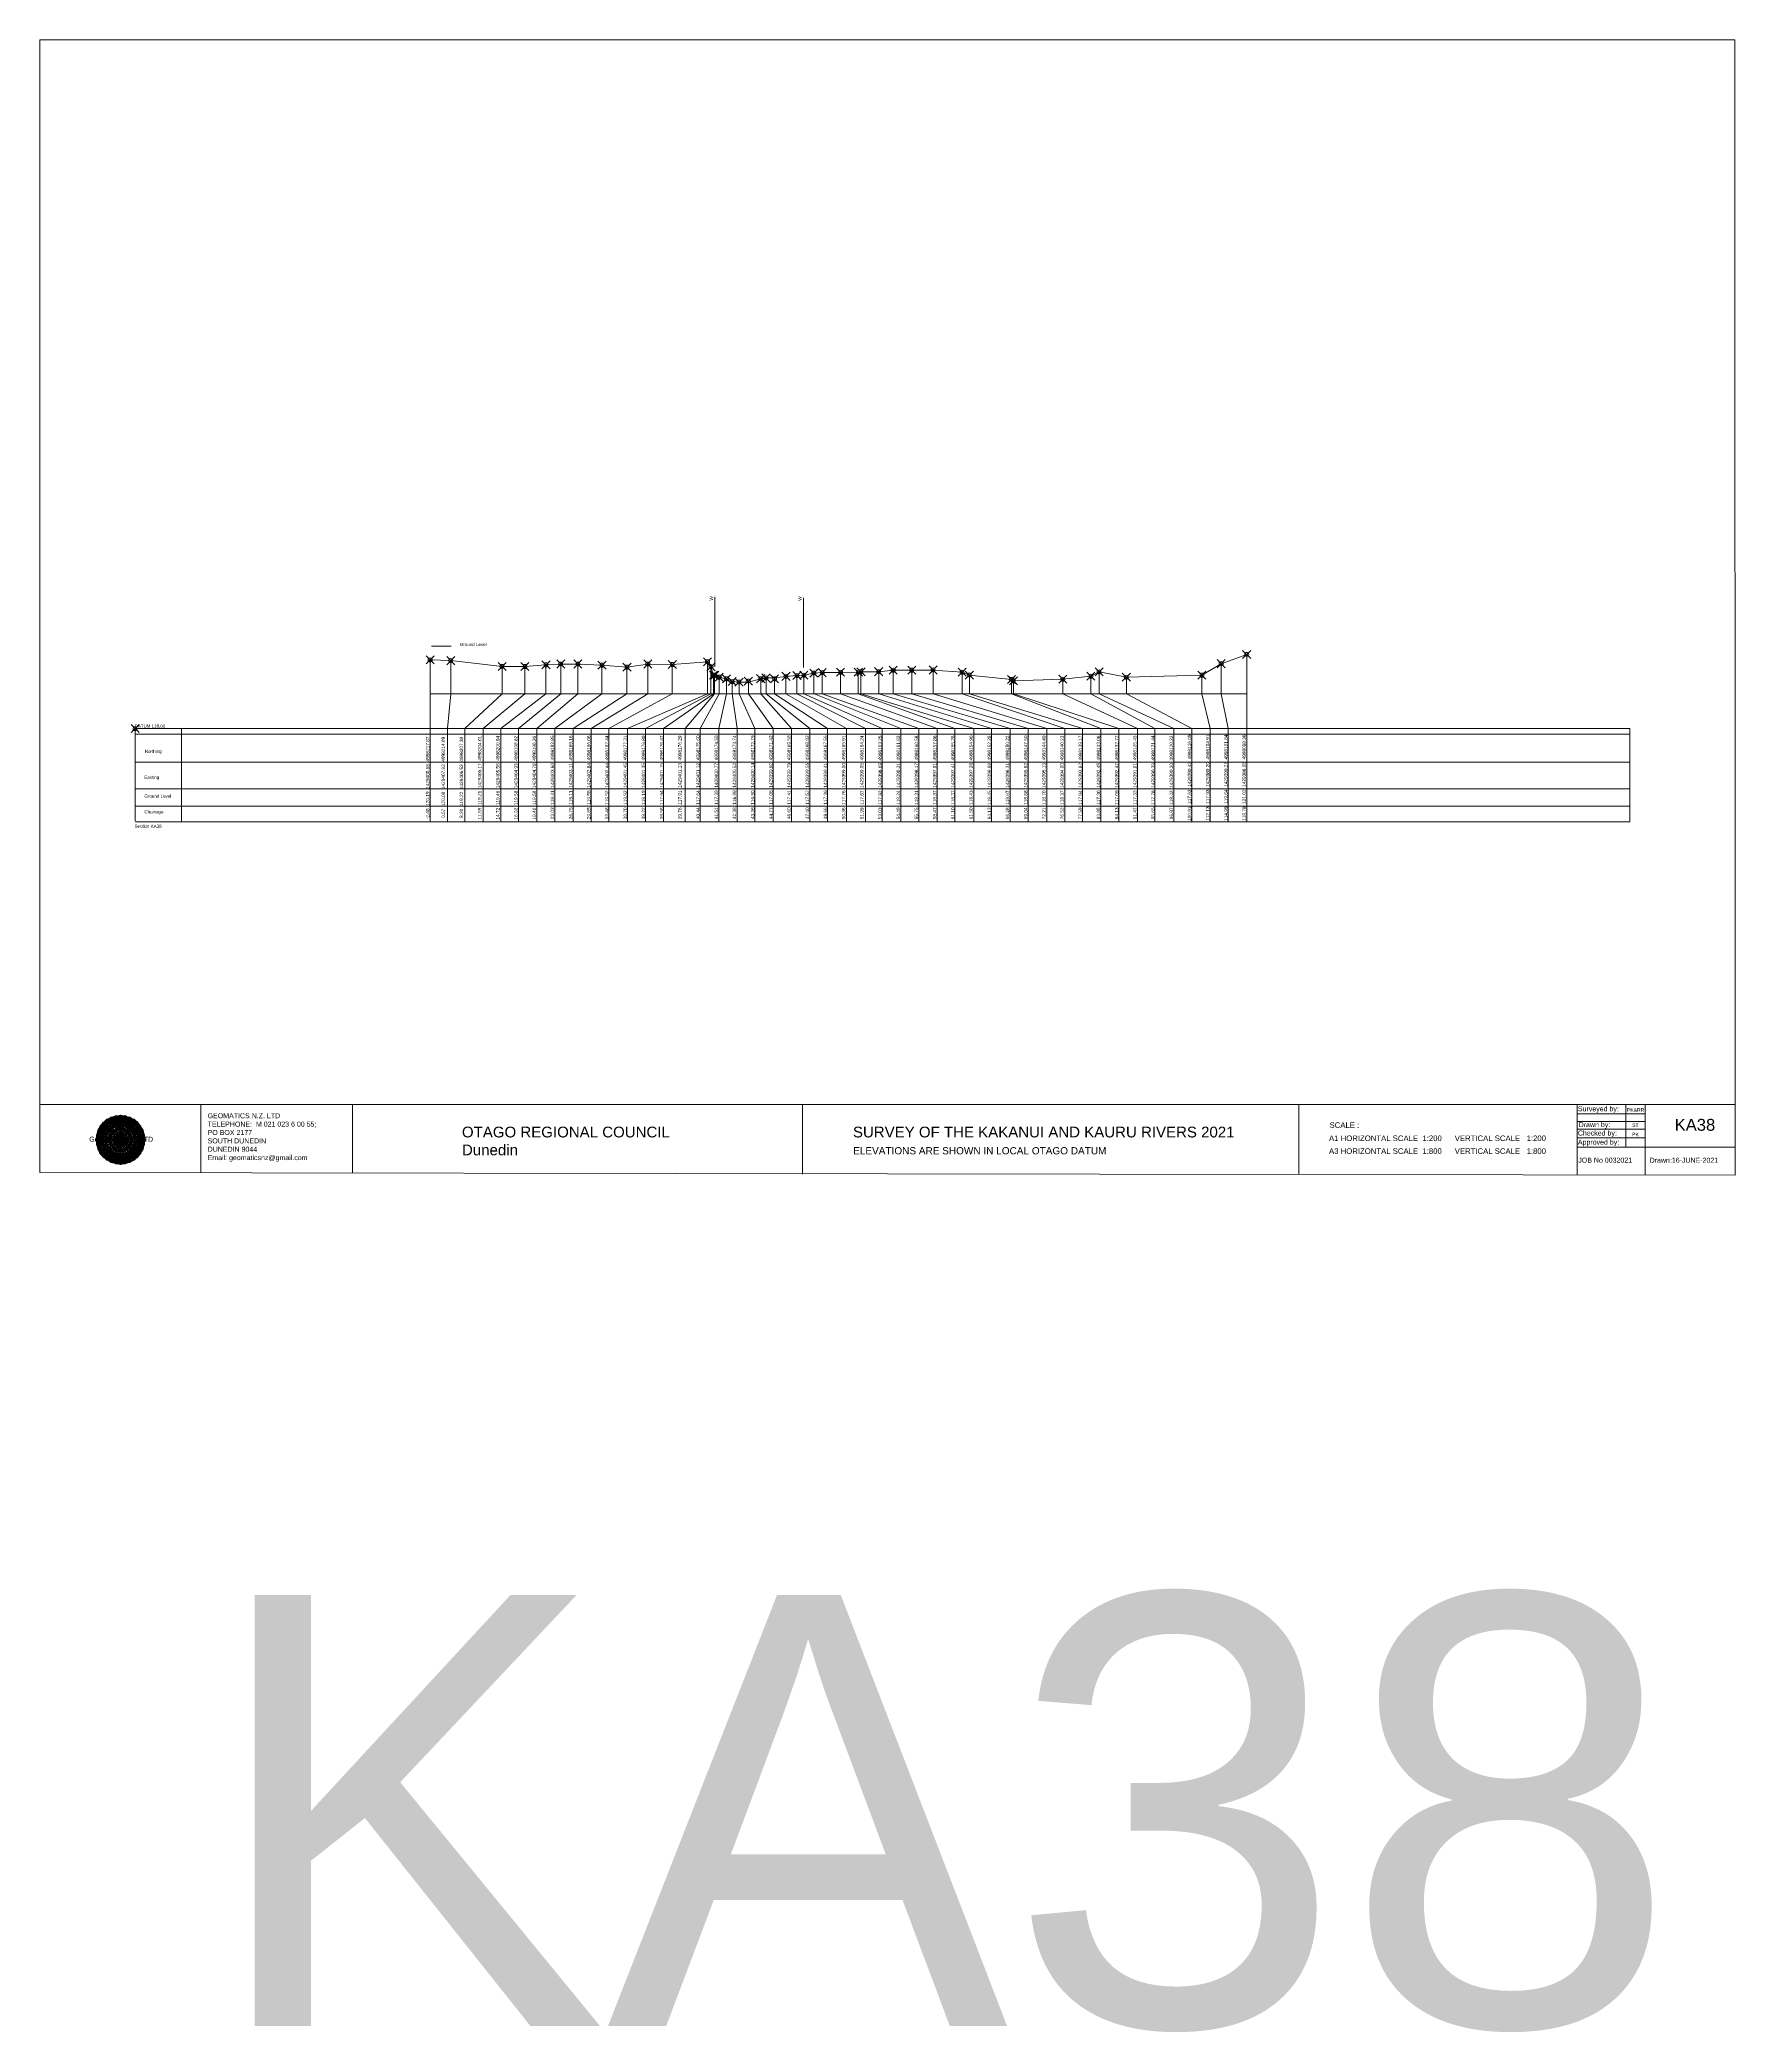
# Model space of a CAD drawing. Header units: millimetres. Extents: x -4102225 to 9709717, y -15023097 to 2258209.
# Drawn here: x 5439548 to 5691326, y -83570 to 212269 of the extents above; entities that cross this region are included whole.
import ezdxf

# ---------------------------------------------------------------- set-up
doc = ezdxf.new("R2010")
doc.units = ezdxf.units.MM
doc.header["$PDMODE"] = 35
doc.header["$PDSIZE"] = 600
doc.layers.get('0').update_dxf_attribs({"lineweight": 0})
doc.layers.add('geo', color=7, linetype='Continuous', lineweight=0)
doc.styles.get("Standard").update_dxf_attribs({"font": 'arial.ttf'})

# ---------------------------------------------------------------- blocks, each defined once
blk = doc.blocks.new('Geomatics_Circle_SPT')
at = {"layer": 'geo', "color": 2, "linetype": 'Continuous', "lineweight": 0}
for p, q in [((0, 25.2), (-25.2, 0)), ((-24.7, 4.9), (-4.9, 24.7)), ((-24.7, -4.9), (4.9, 24.7)), ((-9.7, 23.3), (-23.3, 9.6)), ((9.7, 23.3), (-23.3, -9.7)), ((-21, 14), (-14, 21)), ((-21, -14), (14, 21)), ((-14, 21), (21, -14)), ((23.3, -9.7), (-9.7, 23.3)), ((-4.9, 24.7), (24.7, -4.9)), ((25.2, 0), (0, 25.2)), ((4.9, 24.7), (24.7, 4.9)), ((23.3, 9.7), (9.7, 23.3)), ((14, 21), (21, 14)), ((4.9, -24.7), (-24.7, 4.9)), ((-24.7, 0), (0, -24.7)), ((-23.3, 9.7), (9.7, -23.3)), ((14, -21), (-21, 14)), ((0, 0), (-17.8, 17.8)), ((0, 0), (-17.8, -17.8)), ((21, 14), (-14, -21)), ((-9.7, -23.3), (23.3, 9.7)), ((24.7, 4.9), (-4.9, -24.7)), ((0, 0), (17.8, 17.8)), ((0, 0), (17.8, -17.8)), ((0, -24.8), (25.2, 0)), ((17.8, 18.1), (17.8, 18.1)), ((-4.9, -24.7), (-24.7, -4.9)), ((-23.3, -9.7), (-9.7, -23.3)), ((-14, -21), (-21, -14)), ((-17.8, -17.8), (-17.8, -17.8)), ((24.7, -4.9), (4.9, -24.7)), ((9.7, -23.3), (23.3, -9.7)), ((21, -14), (14, -21)), ((18.1, -17.8), (18.1, -17.8)), ((4.9, -24.7), (4.9, -24.7))]:
    blk.add_line(p, q, dxfattribs=at)
at = {"layer": 'geo', "color": 1, "linetype": 'Continuous', "lineweight": 0}
for p, q in [((-25.2, 0), (9.7, 23.3)), ((-25.2, 0), (-9.6, 23.3)), ((-4.9, 24.8), (-24.7, -4.9)), ((4.9, 24.7), (-24.7, 4.9)), ((14, 21), (-24.7, -4.9)), ((-14, 21), (-24.7, 4.9)), ((-23.3, 9.7), (0, 25.2)), ((-23.3, -9.6), (0, 25.2)), ((4.9, 24.8), (-21, -14)), ((-4.9, 24.7), (-21, 14)), ((14, 21), (-21, 14)), ((-14, 21), (-21, -14)), ((-17.8, 17.8), (9.7, 23.3)), ((-17.8, 17.8), (-9.6, 23.3)), ((-17.8, -17.8), (9.7, 23.3)), ((-17.8, -17.8), (-9.7, 23.3)), ((4.9, 24.7), (-14, 21)), ((-4.9, 24.7), (-14, -20.9)), ((0, 0), (-14, 21)), ((-14, 21), (-4.9, -24.7)), ((-14, 21), (-14, 21)), ((24.7, -4.9), (-14, 21)), ((21, 14), (-14, 21)), ((-9.8, 23.1), (-9.8, 23.1)), ((-9.7, 23.3), (0, 25.2)), ((-9.7, 23.3), (0, -25.2)), ((-9.7, -23.3), (0, 25.2)), ((-9.6, 23.3), (17.8, -17.8)), ((-9.6, 23.3), (25.2, 0)), ((-9.6, 23.3), (17.8, 17.8)), ((0, 0), (-4.9, 24.7)), ((-4.9, 24.7), (-4.9, 24.7)), ((21, -14), (-4.9, 24.7)), ((24.8, 4.9), (-4.9, 24.7)), ((14, 21), (-4.9, 24.7)), ((-0.2, 25.1), (-0.2, 25.1)), ((0, 25.2), (9.7, -23.3)), ((0, 25.2), (23.3, -9.7)), ((0, 25.2), (23.3, 9.7)), ((0, 25.2), (9.7, 23.3)), ((0, 0), (4.9, 24.7)), ((0, -25.2), (9.7, 23.3)), ((0, 0), (14, 21)), ((21, 14), (4.9, 24.8)), ((14, -21), (4.9, 24.7)), ((24.7, -4.9), (4.9, 24.7)), ((4.9, 24.7), (4.9, 24.7)), ((4.9, -24.7), (14, 21)), ((9.4, 23.3), (9.4, 23.3)), ((9.7, 23.3), (17.8, -17.8)), ((9.7, 23.3), (25.2, 0)), ((9.7, 23.3), (17.8, 17.9)), ((21, -14), (14, 21)), ((24.7, 4.9), (14, 21)), ((14, 21), (14, 21)), ((-25.2, 0), (23.3, 9.7)), ((-25.2, 0), (-23.3, 9.7)), ((-23.3, -9.7), (-25.2, 0)), ((-9.6, -23.3), (-25.2, 0)), ((9.7, -23.3), (-25.2, 0)), ((21, 14), (-24.7, 4.9)), ((-21, 14), (-24.7, -4.9)), ((0, 0), (-24.7, 4.9)), ((-24.7, 4.9), (-21, -14)), ((-24.7, 4.9), (-4.9, -24.7)), ((-24.7, 4.9), (14, -21)), ((-24.7, 4.9), (-24.7, 4.9)), ((0, 0), (-24.7, -4.9)), ((-23.3, -9.6), (17.8, 17.8)), ((-23.3, 9.7), (-17.8, 17.9)), ((-23.3, -9.6), (-17.8, 17.9)), ((-23.3, 9.7), (17.8, 17.8)), ((-17.8, -17.8), (-23.3, 9.7)), ((0, -25.2), (-23.3, 9.7)), ((-23.3, 9.7), (17.8, -17.8)), ((-23.3, 9.7), (25.2, 0)), ((-23.3, 9.4), (-23.3, 9.4)), ((-23.3, -9.7), (25.2, 0)), ((0, 0), (-21, 14)), ((-21, 14), (-14, -21)), ((-21, 14), (4.9, -24.7)), ((-21, 14), (-21, 14)), ((24.7, 4.9), (-21, 14)), ((0, 0), (-21, -14)), ((-17.9, 17.6), (-17.9, 17.6)), ((-9.7, -23.3), (-17.8, 17.8)), ((-17.8, 17.8), (9.7, -23.3)), ((-17.8, 17.8), (23.3, -9.6)), ((-17.8, 17.8), (23.3, 9.7)), ((-17.8, -17.8), (23.3, 9.7)), ((-14, -21), (24.7, 4.9)), ((0, 0), (-14, -21)), ((-9.6, -23.3), (17.8, 17.9)), ((25.2, 0), (-9.6, -23.3)), ((-4.9, -24.7), (21, 14)), ((0, 0), (-4.9, -24.7)), ((0, 0), (21, 14)), ((23.3, 9.7), (0, -25.2)), ((0, 0), (24.8, 4.9)), ((0, 0), (4.9, -24.7)), ((0, 0), (14, -21)), ((0, 0), (21, -14)), ((0, 0), (24.8, -4.9)), ((4.9, -24.7), (24.7, 4.9)), ((17.8, 17.8), (9.7, -23.3)), ((25.2, 0), (9.7, -23.3)), ((14, -21), (21, 14)), ((17.6, 17.9), (17.6, 17.9)), ((17.8, 17.8), (23.3, -9.7)), ((17.8, 17.8), (23.3, 9.7)), ((23.3, 9.7), (17.8, -17.8)), ((24.7, -4.9), (21, 14)), ((21, 14), (21, 14)), ((21, -14), (24.7, 4.9)), ((23.1, 9.8), (23.1, 9.8)), ((23.3, 9.7), (25.2, 0)), ((25.2, 0), (23.3, -9.6)), ((24.7, 4.9), (24.7, 4.9)), ((25.1, 0.2), (25.1, 0.2)), ((-25.2, 0), (23.3, -9.7)), ((-25.1, -0.2), (-25.1, -0.2)), ((-24.7, -4.9), (-24.7, -4.9)), ((-24.7, -4.9), (-14, -21)), ((-24.7, -4.9), (4.9, -24.7)), ((-24.7, -4.9), (21, -14)), ((-17.8, -17.8), (-23.3, -9.7)), ((0, -25.2), (-23.3, -9.6)), ((17.8, -17.8), (-23.3, -9.6)), ((-23.1, -9.8), (-23.1, -9.8)), ((-21, -14), (24.7, -4.9)), ((-21, -14), (-21, -14)), ((-21, -14), (-4.9, -24.7)), ((-21, -14), (14, -21)), ((23.3, -9.7), (-17.8, -17.8)), ((-9.6, -23.3), (-17.8, -17.8)), ((9.7, -23.3), (-17.8, -17.8)), ((-17.6, -17.9), (-17.6, -17.9)), ((-14, -21), (21, -14)), ((17.8, -17.8), (-9.7, -23.3)), ((-4.9, -24.7), (24.7, -4.9)), ((23.3, -9.6), (0, -25.2)), ((4.9, -24.7), (21, -14)), ((17.8, -17.8), (9.7, -23.3)), ((14, -21), (24.7, -4.9)), ((23.3, -9.6), (17.8, -17.8)), ((17.9, -17.6), (17.9, -17.6)), ((21, -14), (21, -14)), ((23.3, -9.4), (23.3, -9.4)), ((24.7, -4.9), (24.7, -4.9)), ((-14, -21), (-14, -21)), ((-14, -21), (4.9, -24.7)), ((0, -25.2), (-9.7, -23.3)), ((-9.4, -23.3), (-9.4, -23.3)), ((-4.9, -24.7), (14, -21)), ((-4.9, -24.7), (-4.9, -24.7)), ((9.7, -23.3), (0, -25.2)), ((0.2, -25.1), (0.2, -25.1)), ((4.9, -24.7), (4.9, -24.7)), ((9.8, -23.1), (9.8, -23.1)), ((14, -21), (14, -21))]:
    blk.add_line(p, q, dxfattribs=at)
at = {"layer": 'geo', "color": 114, "linetype": 'Continuous', "lineweight": 0}
for p, q in [((-24.7, 4.9), (14, 21)), ((9.7, 23.3), (-23.3, 9.7)), ((-20.9, 14), (4.9, 24.7)), ((0, 25.2), (-17.8, 17.8)), ((-14, 21), (-4.9, 24.7)), ((4.9, -24.7), (-14, 21)), ((0, 0), (-9.7, 23.3)), ((-4.9, 24.7), (14, -21)), ((17.8, -17.8), (0, 25.2)), ((0, 0), (9.7, 23.3)), ((4.9, 24.7), (21, -14)), ((23.3, -9.7), (9.7, 23.3)), ((14, 21), (24.7, -4.9)), ((17.9, 17.8), (-25.2, 0)), ((-24.7, -4.9), (21, 14)), ((-14, -21), (-24.7, 4.9)), ((0, 0), (-23.3, 9.7)), ((-23.3, 9.7), (-9.7, -23.3)), ((0, 0), (-23.3, -9.7)), ((-4.9, -24.7), (-21, 14)), ((24.8, 4.9), (-20.9, -14)), ((-17.8, 17.8), (0, -25.2)), ((0, 0), (-9.7, -23.3)), ((0, 0), (23.3, 9.7)), ((0, 0), (9.7, -23.3)), ((0, 0), (23.3, -9.7)), ((25.2, 0), (17.8, 17.8)), ((21, 14), (24.7, 4.9)), ((-25.2, 0), (-17.8, -17.8)), ((-21, -14), (-24.7, -4.9)), ((-17.8, -17.8), (25.2, 0)), ((24.8, -4.9), (-14, -21)), ((-9.6, -23.3), (23.3, -9.7)), ((21, -14), (-4.9, -24.8)), ((0, -25.2), (17.9, -17.8)), ((14, -21), (4.9, -24.8))]:
    blk.add_line(p, q, dxfattribs=at)
at = {"layer": 'geo', "color": 250, "linetype": 'Continuous', "lineweight": 0}
for p, q in [((-14, 21), (-14, 21)), ((14, 21), (-14, 21)), ((-14, 20.9), (-14, -21)), ((-9.7, 23.3), (9.7, 23.3)), ((-9.7, -23.3), (-9.7, 23.3)), ((-4.9, 24.7), (4.9, 24.7)), ((-4.9, 24.7), (-4.9, -24.7)), ((0, 0), (0, 25.2)), ((4.9, 24.7), (4.9, -24.7)), ((9.7, -23.3), (9.7, 23.3)), ((14, 21), (14, -21)), ((0, 0), (-25.2, 0)), ((24.7, 4.9), (-24.7, 4.9)), ((-24.7, 4.9), (-24.7, -4.9)), ((-23.3, 9.7), (23.3, 9.7)), ((-23.3, 9.7), (-23.3, 9.7)), ((-23.3, -9.7), (-23.3, 9.7)), ((21, 14), (-21, 14)), ((-21, 14), (-21, -14)), ((-17.8, 17.8), (17.8, 17.8)), ((-17.8, -17.8), (-17.8, 17.8)), ((0, 0), (0, -25.2)), ((0, 0), (25.2, 0)), ((17.8, -17.8), (17.8, 17.8)), ((21, 14), (21, 14)), ((21, -14), (21, 14)), ((23.3, 9.7), (23.3, -9.7)), ((24.7, 4.9), (24.7, 4.9)), ((24.7, -4.9), (24.7, 4.9)), ((-24.7, -4.9), (24.7, -4.9)), ((23.3, -9.7), (-23.3, -9.7)), ((-21, -14), (21, -14)), ((17.8, -17.8), (-17.8, -17.8)), ((-14, -21), (14, -21)), ((9.7, -23.3), (-9.7, -23.3)), ((-4.9, -24.7), (4.9, -24.7))]:
    blk.add_line(p, q, dxfattribs=at)
blk = doc.blocks.new('GeomaticsNZ TITLE BLOCK')
at = {"color": 7, "linetype": 'Continuous', "lineweight": 0}
for p, q in [((0, 94.9), (0, 1579.2)), ((0, 1579.2), (2363.4, 1579.2)), ((2363.4, 1579.2), (2364, 94.9)), ((2364, 94.9), (0, 94.9)), ((0, 94.9), (0, 0)), ((15.9, 94.9), (2364, 94.9)), ((224.3, 95.2), (224.3, -0.3)), ((2364, 94.9), (382.6, 94.9)), ((435.8, 95.2), (435.8, -0.7)), ((1063.4, 94.9), (1063.4, -2.4)), ((1755.4, 94.9), (1755.4, -2.6)), ((2143.9, 94.9), (2143.7, -3)), ((2211.5, 94.9), (2211.5, 36.1)), ((2238.6, 94.8), (2238.6, -3.2)), ((2364, -3.5), (2364, 94.9)), ((2143.6, 60.4), (2238.6, 60.4)), ((2143.9, 81.9), (2238.6, 81.7)), ((2143.9, 71), (2238.6, 71)), ((2143.8, 48.6), (2238.6, 48.6)), ((2143.8, 35.4), (2364, 35.3)), ((0, 0), (2364, -3.5))]:
    blk.add_line(p, q, dxfattribs=at)
at = {"color": 7, "linetype": 'Continuous', "lineweight": 0, "xscale": 1.36, "yscale": 1.36, "zscale": 1.36}
blk.add_blockref('Geomatics_Circle_SPT', (112.4, 45.7), dxfattribs=at)
at = {"color": 7, "linetype": 'Continuous', "lineweight": 0}
for s, p in [('PK&RR', (2213.2, 84.8)), ('ST', (2220.3, 63.6)), ('PK', (2220.4, 50.6))]:
    blk.add_text(s, height=5, dxfattribs=at).set_placement(p)
at = {"color": 7, "linetype": 'Continuous', "lineweight": 0, "attachment_point": 1}
for s, width, heights, insert, char_height in [('{\\C256;Surveyed by:}', 3535.727, [0], (2144.7, 92.4), 7), ('{\\C256;GEOMATICS N.Z. LTD                   \\PTELEPHONE:  M 021 023 6 00 55;\\PPO BOX 2177\\PSOUTH DUNEDIN\\PDUNEDIN 9044\\PEmail: geomaticsnz@gmail.com}', 3535.727, [94.7], (234, 82.7), 7), ('{\\C256;OTAGO REGIONAL COUNCIL\\PDunedin}', 3535.727, [0], (588.6, 64), 15), ('{\\C256;SURVEY OF THE KAKANUI AND KAURU RIVERS 2021}', 3535.727, [0], (1133.8, 64), 15), ('{\\C256;Checked by:}', 3535.727, [0], (2144.7, 58.6), 7), ('{\\C256;Drawn by:}', 3535.727, [0], (2145.8, 70.4), 7), ('{\\C256;Geomatics N.Z. LTD                   }', 125.079, [15.8], (68.8, 49.9), 7), ('{\\C256;ELEVATIONS ARE SHOWN IN LOCAL OTAGO DATUM}', 3535.727, [0], (1134.1, 35.4), 10), ('{\\C256;Approved by:}', 3535.727, [0], (2144.7, 45.9), 7), ('{\\C256;JOB No 0032021}', 3535.727, [0], (2145.3, 20.8), 7), ('{\\C256;Drawn:16-JUNE-2021}', 3535.727, [0], (2244.7, 20.7), 7)]:
    blk.add_mtext_dynamic_manual_height_columns(s, width=width, gutter_width=159, heights=heights, dxfattribs=dict(at, insert=insert, char_height=char_height))

msp = doc.modelspace()

# ---------------------------------------------------------------- linework, layer by layer
at = {"lineweight": 0}
for p, q in [((5539810.797, 119185), (5539810.797, 129543.638)), ((5552964.303, 119075.07), (5552964.303, 129433.708)), ((5497520.675, 120194), (5497520.675, 96175.74)), ((5500571.848, 120084), (5500571.848, 115149.412)), ((5508201.315, 119224), (5508201.315, 115149.412)), ((5511589.967, 119214), (5511589.967, 115149.412)), ((5514715.434, 119464), (5514715.434, 115149.412)), ((5516917.419, 119584), (5516917.419, 115149.412)), ((5519463.313, 119584), (5519463.313, 115149.412)), ((5523031.513, 119414), (5523031.513, 115149.412)), ((5526747.368, 119114), (5526747.368, 115149.412)), ((5529845.137, 119584), (5529845.137, 115149.412)), ((5533479.986, 119515), (5533479.986, 115149.412)), ((5538703.615, 119915), (5538703.615, 115149.412)), ((5539223.21, 119185), (5539223.21, 115149.412)), ((5558472.741, 118365), (5558472.741, 115149.412)), ((5561100.4, 118365), (5561100.4, 115149.412)), ((5561497.297, 118425), (5561497.297, 115149.412)), ((5564129.467, 118445), (5564129.467, 115149.412)), ((5566275.051, 118665), (5566275.051, 115149.412)), ((5569038.871, 118665), (5569038.871, 115149.412)), ((5572212.403, 118665), (5572212.403, 115149.412)), ((5576518.138, 118365), (5576518.138, 115149.412)), ((5596867.301, 118416), (5596867.301, 115149.412)), ((5614989.087, 119636), (5614989.087, 115149.412)), ((5618782.497, 121016), (5618782.497, 96175.74)), ((5539582.892, 117935), (5539582.892, 115149.412)), ((5539763.614, 117905), (5539763.614, 115149.412)), ((5540444.884, 117635), (5540444.884, 115149.412)), ((5541510.255, 117385), (5541510.255, 115149.412)), ((5542381.274, 116985), (5542381.274, 115149.412)), ((5543384.318, 116895), (5543384.318, 115149.412)), ((5544771.453, 117055), (5544771.453, 115149.412)), ((5546604.776, 117405), (5546604.776, 115149.412)), ((5547395.461, 117515), (5547395.461, 115149.412)), ((5548660.159, 117385), (5548660.159, 115149.412)), ((5550356.934, 117755), (5550356.934, 115149.412)), ((5551991.706, 117865), (5551991.706, 115149.412)), ((5553029.51, 117915), (5553029.51, 115149.412)), ((5554494.503, 118235), (5554494.503, 115149.412)), ((5555749.412, 118305), (5555749.412, 115149.412)), ((5577593.161, 117935), (5577593.161, 115149.412)), ((5583851.177, 117296), (5583851.177, 115149.412)), ((5584132.396, 117086), (5584132.396, 115149.412)), ((5591470.163, 117326), (5591470.163, 115149.412)), ((5595651.609, 117776), (5595651.609, 115149.412)), ((5600907.134, 117616), (5600907.134, 115149.412)), ((5612132.376, 117926), (5612132.376, 115149.412)), ((5497520.675, 115149.412), (5618782.497, 115149.412)), ((5500571.848, 115149.412), (5500110.3, 110000)), ((5508201.315, 115149.412), (5502650.896, 110000)), ((5511589.967, 115149.412), (5505374.243, 110000)), ((5514715.434, 115149.412), (5508031.968, 110000)), ((5516917.419, 115149.412), (5510624.072, 110000)), ((5519463.313, 115149.412), (5513380.229, 110000)), ((5523009.244, 115149.412), (5516037.955, 110000)), ((5526747.368, 115149.412), (5518756.835, 110000)), ((5529845.137, 115149.412), (5521409.38, 110000)), ((5533479.986, 115149.412), (5524061.925, 110000)), ((5543384.318, 115149.412), (5545744.193, 110000)), ((5544771.453, 115149.412), (5548442.887, 110000)), ((5546604.776, 115149.412), (5551200.236, 110000)), ((5547395.461, 115149.412), (5553879.398, 110000)), ((5548660.159, 115149.412), (5556538.969, 110000)), ((5550356.934, 115149.412), (5559363.904, 110000)), ((5553029.51, 115149.412), (5564629.395, 110000)), ((5554539.185, 115149.412), (5567428.724, 110000)), ((5555749.412, 115149.412), (5570110.626, 110000)), ((5558472.741, 115149.412), (5572831.71, 110000)), ((5561100.4, 115149.412), (5575435.247, 110000)), ((5561497.297, 115149.412), (5578273.758, 110000)), ((5564129.467, 115149.412), (5580857.764, 110000)), ((5566275.051, 115149.412), (5583657.153, 110000)), ((5569038.871, 115149.412), (5586339.055, 110000)), ((5572212.403, 115149.412), (5589079.67, 110000)), ((5576518.138, 115149.412), (5591755.736, 110000)), ((5577593.161, 115149.412), (5594384.402, 110000)), ((5583851.177, 115149.412), (5597110.369, 110000)), ((5584132.396, 115149.412), (5599773.275, 110000)), ((5591470.163, 115149.412), (5602552.954, 110000)), ((5595651.609, 115149.412), (5605145.772, 110000)), ((5596867.301, 115149.412), (5607944.328, 110000)), ((5600907.134, 115149.412), (5610627.182, 110000)), ((5612132.376, 115149.412), (5613345.229, 110000)), ((5614989.087, 115149.412), (5616007.54, 110000)), ((5500110.3, 96175.74), (5500110.3, 110000)), ((5502650.896, 96175.74), (5502650.896, 110000)), ((5505374.243, 96175.74), (5505374.243, 110000)), ((5508031.968, 96175.74), (5508031.968, 110000)), ((5510624.072, 96175.74), (5510624.072, 110000)), ((5513380.229, 96175.74), (5513380.229, 110000)), ((5516037.955, 96175.74), (5516037.955, 110000)), ((5518756.835, 96175.74), (5518756.835, 110000)), ((5521409.38, 96175.74), (5521409.38, 110000)), ((5524061.925, 96175.74), (5524061.925, 110000)), ((5526815.82, 96175.74), (5526815.82, 110000)), ((5545744.193, 96175.74), (5545744.193, 110000)), ((5548442.887, 96175.74), (5548442.887, 110000)), ((5551200.236, 96175.74), (5551200.236, 110000)), ((5553879.398, 96175.74), (5553879.398, 110000)), ((5556538.969, 96175.74), (5556538.969, 110000)), ((5559335.44, 96175.74), (5559335.44, 110000)), ((5564629.395, 96175.74), (5564629.395, 110000)), ((5567428.724, 96175.74), (5567428.724, 110000)), ((5570110.626, 96175.74), (5570110.626, 110000)), ((5572831.71, 96175.74), (5572831.71, 110000)), ((5575435.247, 96175.74), (5575435.247, 110000)), ((5578273.758, 96175.74), (5578273.758, 110000)), ((5580857.764, 96175.74), (5580857.764, 110000)), ((5583657.153, 96175.74), (5583657.153, 110000)), ((5586339.055, 96175.74), (5586339.055, 110000)), ((5589079.67, 96175.74), (5589079.67, 110000)), ((5591755.736, 96175.74), (5591755.736, 110000)), ((5594384.402, 96175.74), (5594384.402, 110000)), ((5597110.369, 96175.74), (5597110.369, 110000)), ((5599773.275, 96175.74), (5599773.275, 110000)), ((5602552.954, 96175.74), (5602552.954, 110000)), ((5605145.772, 96175.74), (5605145.772, 110000)), ((5607944.328, 96175.74), (5607944.328, 110000)), ((5610627.182, 96175.74), (5610627.182, 110000)), ((5613345.229, 96175.74), (5613345.229, 110000)), ((5616007.54, 96175.74), (5616007.54, 110000)), ((5453688.17, 96175.74), (5675663.093, 96175.74))]:
    msp.add_line(p, q, dxfattribs=at)
at = {"color": 1, "lineweight": 0}
msp.add_line((5497739.324, 122252.485), (5500646.055, 122252.485), dxfattribs=at)
at = {"color": 7, "lineweight": 0}
for p, q in [((5538703.615, 115149.412), (5526815.82, 110000)), ((5539223.21, 115149.412), (5529514.514, 110000)), ((5539582.892, 115149.412), (5532174.085, 110000)), ((5540444.884, 115149.412), (5537609.048, 110000)), ((5541510.255, 115149.412), (5540405.519, 110000)), ((5542381.274, 115149.412), (5543104.153, 110000)), ((5453688.17, 110000), (5675663.093, 110000)), ((5460590.512, 110000), (5460590.512, 96175.74)), ((5529514.514, 96175.74), (5529514.514, 110000)), ((5532174.085, 96175.74), (5532174.085, 110000)), ((5537609.048, 96175.74), (5537609.048, 110000)), ((5540405.519, 96175.74), (5540405.519, 110000)), ((5543104.153, 96175.74), (5543104.153, 110000)), ((5453688.17, 109153.568), (5675663.093, 109153.568)), ((5453688.17, 105002.084), (5675663.093, 105002.084)), ((5453688.17, 101057.129), (5675663.093, 101057.129)), ((5453688.17, 98496.958), (5675663.093, 98496.958))]:
    msp.add_line(p, q, dxfattribs=at)
at = {"color": 7, "lineweight": 0, "transparency": 33554687}
msp.add_line((5453688.17, 110000), (5453688.17, 96302.518), dxfattribs=at)
at = {"color": 7}
msp.add_line((5675663.093, 110000), (5675663.093, 96175.74), dxfattribs=at)
at = {"color": 1, "lineweight": 0}
msp.add_lwpolyline([(5497520.675, 120194), (5500571.848, 120084), (5508201.315, 119224), (5511589.967, 119214), (5514715.434, 119464), (5516917.419, 119584), (5519463.313, 119584), (5523031.513, 119414), (5526747.368, 119114), (5529845.137, 119584), (5533479.986, 119515), (5538703.615, 119915), (5539223.21, 119185), (5539582.892, 117935), (5539763.614, 117905), (5540444.884, 117635), (5541510.255, 117385), (5542381.274, 116985), (5543384.318, 116895), (5544771.453, 116895), (5546604.776, 117405), (5547395.461, 117515), (5548660.159, 117515), (5550356.934, 117755), (5551991.706, 117865), (5553029.51, 117915), (5554494.503, 118235), (5555749.412, 118305), (5558472.741, 118305), (5561100.4, 118365), (5561497.297, 118425), (5564129.467, 118445), (5564129.467, 118445), (5566275.051, 118665), (5569038.834, 118675), (5572212.214, 118695), (5576518.138, 118365), (5577593.161, 117935), (5583851.177, 117296), (5584132.396, 117086), (5591470.163, 117326), (5591470.163, 117326), (5595651.609, 117776), (5596867.301, 118416), (5600907.134, 117616), (5612132.376, 117926), (5614989.087, 119636), (5618782.497, 121016)], dxfattribs=at)
at = {"color": 7, "lineweight": 0}
msp.add_lwpolyline([(5539763.614, 117905), (5539763.614, 115149.412), (5535370.391, 110000), (5535370.391, 96175.74)], dxfattribs=at)
at = {"lineweight": 0}
msp.add_lwpolyline([(5551991.706, 117865), (5551991.706, 115149.412), (5562158.607, 110000), (5562158.607, 96175.74)], dxfattribs=at)
for p in [(5618782.497, 121016), (5497520.675, 120194), (5500571.848, 120084), (5508201.315, 119224), (5511589.967, 119214), (5514715.434, 119464), (5516917.419, 119584), (5519463.313, 119584), (5523031.513, 119414), (5526747.368, 119114), (5529845.137, 119584), (5533479.986, 119515), (5538703.615, 119915), (5539223.21, 119185), (5539582.892, 117935), (5550356.934, 117755), (5551991.706, 117865), (5553029.51, 117915), (5554494.503, 118235), (5555749.412, 118305), (5558472.741, 118365), (5561100.4, 118365), (5561497.297, 118425), (5564129.467, 118445), (5566275.051, 118665), (5569038.834, 118675), (5572212.214, 118695), (5576518.138, 118365), (5577593.161, 117935), (5595651.609, 117776), (5596867.301, 118416), (5612132.376, 117926), (5614989.087, 119636), (5540444.884, 117635), (5541510.255, 117385), (5542381.274, 116985), (5543384.318, 116895), (5544771.453, 117055), (5546604.776, 117405), (5547395.461, 117515), (5548660.159, 117385), (5583851.177, 117296), (5584132.396, 117086), (5591470.163, 117326), (5600907.134, 117616)]:
    msp.add_point(p, dxfattribs=at)
at = {"color": 4, "lineweight": 0}
msp.add_point((5539763.614, 117905), dxfattribs=at)
msp.add_point((5453688.17, 110000))
at = {"color": 40, "true_color": 0xf8d731}
msp.add_point((5453688.17, 110000), dxfattribs=at)

# ---------------------------------------------------------------- block references
at = {"color": 7, "lineweight": 0, "xscale": 106.5053773992074, "yscale": 106.5053773992074, "zscale": 106.5053773992074}
msp.add_blockref('GeomaticsNZ TITLE BLOCK', (5439548.287, 44072.124), dxfattribs=at)

# ---------------------------------------------------------------- texts
at = {"lineweight": 0}
msp.add_text('Ground Level', height=473.07414, dxfattribs=at).set_placement((5501931.655, 122252.485))
at = {"color": 7, "lineweight": 0, "transparency": 33554687}
for s, height, p in [('DATUM 110.00', 473.07414, (5453621.233, 110135.982)), ('Northing', 473.0741, (5455132.237, 106387.343)), ('Easting', 473.0741, (5455063.353, 102527.941)), ('Ground Level', 473.07414, (5455080.456, 99738.63)), ('Chainage', 473.0741, (5455082.715, 97414.494)), ('Section KA38', 473.07414, (5453621.222, 95257.825))]:
    msp.add_text(s, height=height, dxfattribs=at).set_placement(p)
at = {"lineweight": 0}
for s, p in [('  -2.48  120.19  1429408.58  4998217.87', (5497383.862, 96153.571)), ('   0.57  120.08  1429407.93  4998214.89', (5499705.777, 96146.75)), ('   8.20  119.22  1429406.52  4998207.39', (5502409.078, 96147.432)), ('  11.59  119.21  1429406.17  4998204.01', (5505112.379, 96099.683)), ('  14.72  119.46  1429405.58  4998200.94', (5507815.339, 96099.683)), ('  16.92  119.58  1429404.93  4998198.82', (5510518.299, 96099.683)), ('  19.46  119.58  1429404.78  4998196.26', (5513221.6, 96099.683)), ('  23.03  119.41  1429403.60  4998192.85', (5515924.559, 96155.276)), ('  26.75  119.11  1429403.11  4998189.16', (5518627.86, 96155.276)), ('  29.85  119.58  1429402.84  4998186.06', (5521331.161, 96155.276)), ('  33.48  119.52  1429402.44  4998182.44', (5524034.121, 96146.409)), ('  38.70  119.92  1429401.45  4998177.31', (5526737.422, 96146.409)), ('  43.38  116.90  1429400.14  4998172.79', (5545660.187, 96166.872)), ('  44.77  117.06  1429399.92  4998171.42', (5548363.488, 96166.872)), ('  46.60  117.41  1429399.79  4998169.58', (5551066.789, 96166.872)), ('  47.40  117.52  1429399.55  4998168.82', (5553770.09, 96166.872)), ('  48.66  117.39  1429399.41  4998167.56', (5556473.391, 96166.872)), ('  50.36  117.76  1429399.00  4998165.91', (5559176.691, 96146.75)), ('  51.99  117.87  1429399.05  4998164.24', (5561879.992, 96146.75)), ('  53.03  117.92  1429398.69  4998163.25', (5564583.293, 96146.75)), ('  54.49  118.24  1429398.31  4998161.83', (5567286.594, 96146.75)), ('  55.75  118.31  1429398.17  4998160.58', (5569989.895, 96146.75)), ('  58.47  118.37  1429397.91  4998157.86', (5572693.196, 96146.75)), ('  61.10  118.37  1429397.41  4998155.28', (5575396.497, 96149.478)), ('  61.50  118.43  1429397.28  4998154.90', (5578099.798, 96149.478)), ('  64.13  118.45  1429396.98  4998152.28', (5580803.099, 96149.478)), ('  66.28  118.67  1429396.31  4998150.22', (5583506.399, 96149.478)), ('  69.04  118.68  1429395.82  4998147.50', (5586209.7, 96149.478)), ('  72.21  118.70  1429395.13  4998144.40', (5588913.001, 96142.657)), ('  76.52  118.37  1429394.00  4998140.23', (5591616.302, 96142.657)), ('  77.59  117.94  1429393.82  4998139.17', (5594319.603, 96142.657)), ('  83.85  117.30  1429392.45  4998133.06', (5597022.904, 96147.432)), ('  84.13  117.09  1429392.47  4998132.77', (5599726.205, 96147.432)), ('  91.47  117.33  1429391.81  4998125.43', (5602429.506, 96146.75)), ('  95.65  117.78  1429390.39  4998121.44', (5605132.806, 96146.75)), ('  96.87  118.42  1429390.30  4998120.22', (5607836.107, 96146.75)), (' 100.91  117.62  1429390.43  4998116.09', (5610539.408, 96099.683)), (' 112.13  117.93  1429389.20  4998104.91', (5613242.709, 96099.683)), (' 114.99  119.64  1429390.27  4998101.84', (5615946.01, 96099.683)), (' 118.78  121.02  1429388.05  4998098.36', (5618649.311, 96099.683))]:
    msp.add_text(s, height=500, rotation=90, dxfattribs=at).set_placement(p)
at = {"color": 7, "lineweight": 0}
for s, p in [('  39.22  119.19  1429401.35  4998176.80', (5529440.723, 96146.409)), ('  39.58  117.94  1429401.15  4998176.47', (5532144.024, 96146.409)), ('  39.76  117.91  1429401.13  4998176.29', (5534847.324, 96146.409)), ('  40.44  117.64  1429401.12  4998175.60', (5537550.625, 96166.872)), ('  41.51  117.39  1429400.77  4998174.58', (5540253.585, 96166.872)), ('  42.38  116.99  1429400.52  4998173.74', (5542956.886, 96166.872))]:
    msp.add_text(s, height=500, rotation=90, dxfattribs=at).set_placement(p)
for s, height, p in [('SCALE :  ', 823.5746, (5631089.947, 50710.075)), ('KA38', 1764.8028, (5682336.114, 50279.405)), ('A1 HORIZONTAL SCALE  1:200      VERTICAL SCALE   1:200 ', 823.57462, (5631007.976, 48749.221)), ('A3 HORIZONTAL SCALE  1:800      VERTICAL SCALE   1:800', 823.57462, (5631007.976, 46845.964)), ('KA38', 63996.9987, (5464128.384, -82661.571))]:
    msp.add_text(s, height=height, dxfattribs=at).set_placement(p)
at = {"lineweight": 0, "char_height": 500, "attachment_point": 1, "rotation": 90}
for insert in [(5539023.011, 129001.801), (5552176.517, 128973.685)]:
    msp.add_mtext_dynamic_manual_height_columns('W', width=4277.92851, gutter_width=12.5, heights=[0], dxfattribs=dict(at, insert=insert))

doc.saveas('drawing.dxf')
